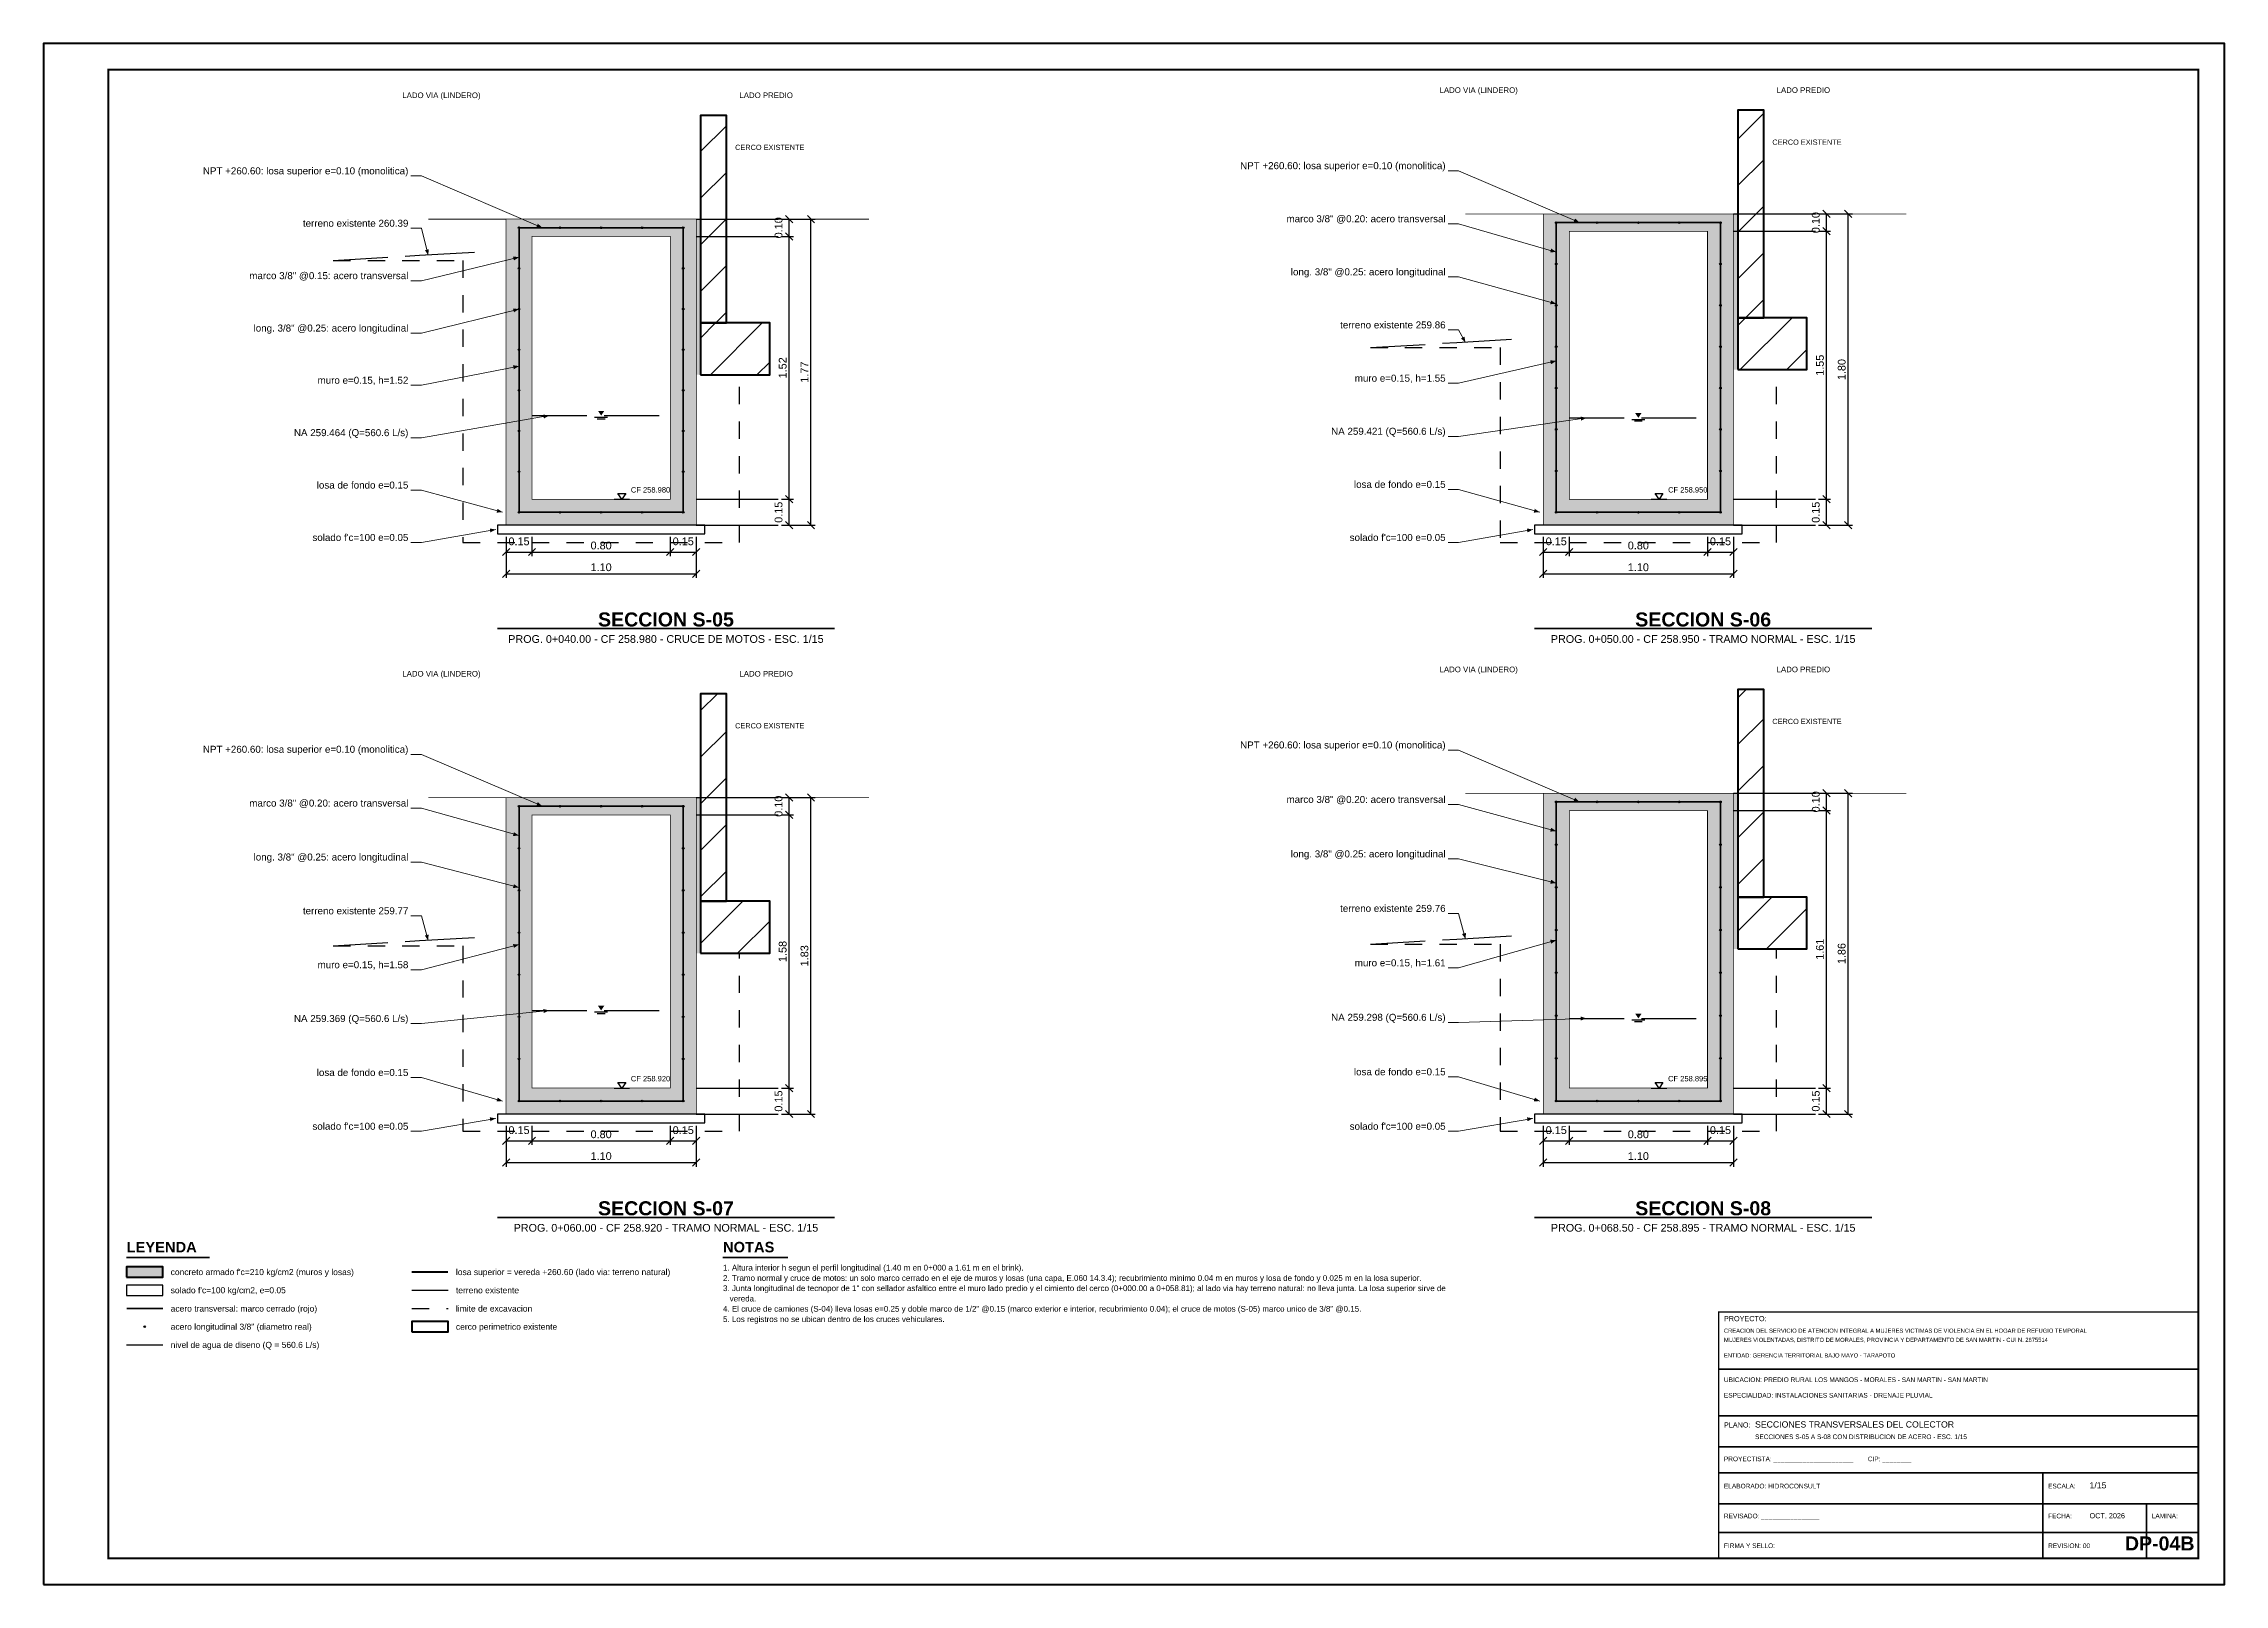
# Model space of a CAD drawing. Header units: metres. Extents: x 349021 to 349543, y 9281040 to 9281959.
# Drawn here: x 349070.98 to 349083.59, y 9281639.79 to 9281648.7 of the extents above; entities that cross this region are included whole.
import ezdxf
from ezdxf.enums import TextEntityAlignment as Align

# ---------------------------------------------------------------- set-up
doc = ezdxf.new("R2010")
doc.units = ezdxf.units.M
doc.header["$LTSCALE"] = 0.25
doc.linetypes.add('DASHED', pattern=[1.524, 1.27, -0.254])
doc.linetypes.add('HIDDEN', pattern=[0.375, 0.25, -0.125])
for name, color, linetype, lineweight in [('ACERO', 1, 'CONTINUOUS', 35), ('AGUA', 150, 'DASHED', 25), ('CERCO', 14, 'CONTINUOUS', 40), ('CONCRETO', 250, 'CONTINUOUS', 50), ('COTAS', 94, 'CONTINUOUS', 18), ('LLAMADAS', 30, 'CONTINUOUS', 18), ('MARCO', 7, 'CONTINUOUS', 50), ('ROTULO', 7, 'CONTINUOUS', 35), ('TERRENO', 7, 'CONTINUOUS', 30), ('TITULOS', 160, 'CONTINUOUS', 35)]:
    doc.layers.add(name, color=color, linetype=linetype, lineweight=lineweight)
for name, color, linetype in [('ACERO-PUNTOS', 5, 'CONTINUOUS'), ('AGUA-SIMBOLO', 150, 'CONTINUOUS'), ('EXCAVACION', 8, 'HIDDEN'), ('GUITARRA', 8, 'CONTINUOUS'), ('JUNTAS', 8, 'DASHED'), ('LEYENDA', 7, 'CONTINUOUS'), ('NIVELES', 7, 'CONTINUOUS'), ('ROTULO-TEXTO', 7, 'CONTINUOUS'), ('SOLADO', 8, 'CONTINUOUS'), ('TERRENO-ACHURADO', 8, 'CONTINUOUS'), ('TERRENO-EXISTENTE', 8, 'DASHED'), ('TEXTOS', 7, 'CONTINUOUS'), ('TEXTOS-NOTAS', 7, 'CONTINUOUS')]:
    doc.layers.add(name, color=color, linetype=linetype)
doc.layers.add('CONCRETO-ACHURADO', color=8, linetype='CONTINUOUS', true_color=0xe2e2e2)
doc.styles.get("Standard").update_dxf_attribs({"font": 'arial.ttf'})
doc.styles.add('TITULOS', font='arialbd.ttf')
doc.dimstyles.new('COT-15', dxfattribs={"dimscale": 0.015, "dimtxt": 3, "dimasz": 2.2, "dimexe": 1.6, "dimexo": 1.2, "dimgap": 1, "dimtad": 1, "dimzin": 0, "dimdsep": 46, "dimtxsty": 'Standard', "dimtsz": 1.4, "dimcen": 2.5, "dimclrd": 256, "dimclre": 256, "dimclrt": 7, "dimazin": 3, "dimtfac": 1, "dimtmove": 0, "dimatfit": 3})

msp = doc.modelspace()

# ---------------------------------------------------------------- texts
at = {"layer": 'LEYENDA'}
for s, p in [("concreto armado f'c=210 kg/cm2 (muros y losas)", (349071.715, 9281641.596)), ('losa superior = vereda +260.60 (lado via: terreno natural)', (349073.365, 9281641.596)), ("solado f'c=100 kg/cm2, e=0.05", (349071.715, 9281641.491)), ('terreno existente', (349073.365, 9281641.491)), ('acero transversal: marco cerrado (rojo)', (349071.715, 9281641.385)), ('acero longitudinal 3/8" (diametro real)', (349071.715, 9281641.28)), ('cerco perimetrico existente', (349073.365, 9281641.28)), ('limite de excavacion', (349073.365, 9281641.385)), ('nivel de agua de diseno (Q = 560.6 L/s)', (349071.715, 9281641.175))]:
    msp.add_text(s, height=0.0351, dxfattribs=at).set_placement(p, align=Align.MIDDLE_LEFT)
at = {"layer": 'NIVELES'}
for s, p in [('CF 258.980', (349074.377, 9281646.104)), ('CF 258.950', (349080.377, 9281646.104)), ('CF 258.920', (349074.377, 9281642.699)), ('CF 258.895', (349080.377, 9281642.699))]:
    msp.add_text(s, height=0.0312, dxfattribs=at).set_placement(p)
at = {"layer": 'ROTULO-TEXTO'}
for s, height, p in [('PROYECTO:', 0.03, (349080.7, 9281641.312)), ('CREACION DEL SERVICIO DE ATENCION INTEGRAL A MUJERES VICTIMAS DE VIOLENCIA EN EL HOGAR DE REFUGIO TEMPORAL', 0.024, (349080.7, 9281641.245)), ('MUJERES VIOLENTADAS, DISTRITO DE MORALES, PROVINCIA Y DEPARTAMENTO DE SAN MARTIN - CUI N. 2675514', 0.024, (349080.7, 9281641.192)), ('ENTIDAD: GERENCIA TERRITORIAL BAJO MAYO - TARAPOTO', 0.024, (349080.7, 9281641.102)), ('UBICACION: PREDIO RURAL LOS MANGOS - MORALES - SAN MARTIN - SAN MARTIN', 0.027, (349080.7, 9281640.96)), ('ESPECIALIDAD: INSTALACIONES SANITARIAS - DRENAJE PLUVIAL', 0.027, (349080.7, 9281640.87)), ('PLANO:', 0.03, (349080.7, 9281640.697)), ('SECCIONES TRANSVERSALES DEL COLECTOR', 0.036, (349080.88, 9281640.697)), ('SECCIONES S-05 A S-08 CON DISTRIBUCION DE ACERO - ESC. 1/15', 0.027, (349080.88, 9281640.63)), ('PROYECTISTA: ______________________        CIP: ________', 0.027, (349080.7, 9281640.502)), ('ELABORADO: HIDROCONSULT', 0.027, (349080.7, 9281640.345)), ('ESCALA:', 0.027, (349082.575, 9281640.345)), ('1/15', 0.036, (349082.815, 9281640.345)), ('REVISADO: ________________', 0.027, (349080.7, 9281640.172)), ('FECHA:', 0.027, (349082.575, 9281640.172)), ('OCT. 2026', 0.03, (349082.815, 9281640.172)), ('LAMINA:', 0.027, (349083.175, 9281640.172)), ('FIRMA Y SELLO:', 0.027, (349080.7, 9281640)), ('REVISION: 00', 0.027, (349082.575, 9281640))]:
    msp.add_text(s, height=height, dxfattribs=at).set_placement(p)
at = {"layer": 'TEXTOS'}
for s, height, p in [('LADO VIA (LINDERO)', 0.0324, (349073.055, 9281648.385)), ('LADO PREDIO', 0.0324, (349075.005, 9281648.385)), ('LADO VIA (LINDERO)', 0.0324, (349079.055, 9281648.415)), ('LADO PREDIO', 0.0324, (349081.005, 9281648.415)), ('CERCO EXISTENTE', 0.03038, (349074.98, 9281648.085)), ('CERCO EXISTENTE', 0.03038, (349080.98, 9281648.115)), ('LADO VIA (LINDERO)', 0.0324, (349073.055, 9281645.04)), ('LADO PREDIO', 0.0324, (349075.005, 9281645.04)), ('LADO VIA (LINDERO)', 0.0324, (349079.055, 9281645.065)), ('LADO PREDIO', 0.0324, (349081.005, 9281645.065)), ('CERCO EXISTENTE', 0.03038, (349074.98, 9281644.74)), ('CERCO EXISTENTE', 0.03038, (349080.98, 9281644.765))]:
    msp.add_text(s, height=height, dxfattribs=at).set_placement(p)
for s, p in [('NPT +260.60: losa superior e=0.10 (monolitica)', (349073.09, 9281647.944)), ('NPT +260.60: losa superior e=0.10 (monolitica)', (349079.09, 9281647.974)), ('terreno existente 260.39', (349073.09, 9281647.641)), ('marco 3/8" @0.20: acero transversal', (349079.09, 9281647.667)), ('marco 3/8" @0.15: acero transversal', (349073.09, 9281647.338)), ('long. 3/8" @0.25: acero longitudinal', (349079.09, 9281647.36)), ('terreno existente 259.86', (349079.09, 9281647.053)), ('long. 3/8" @0.25: acero longitudinal', (349073.09, 9281647.035)), ('muro e=0.15, h=1.52', (349073.09, 9281646.733)), ('muro e=0.15, h=1.55', (349079.09, 9281646.745)), ('NA 259.464 (Q=560.6 L/s)', (349073.09, 9281646.43)), ('NA 259.421 (Q=560.6 L/s)', (349079.09, 9281646.438)), ('losa de fondo e=0.15', (349073.09, 9281646.127)), ('losa de fondo e=0.15', (349079.09, 9281646.131)), ("solado f'c=100 e=0.05", (349073.09, 9281645.824)), ("solado f'c=100 e=0.05", (349079.09, 9281645.824)), ('NPT +260.60: losa superior e=0.10 (monolitica)', (349073.09, 9281644.599)), ('NPT +260.60: losa superior e=0.10 (monolitica)', (349079.09, 9281644.624)), ('marco 3/8" @0.20: acero transversal', (349073.09, 9281644.288)), ('marco 3/8" @0.20: acero transversal', (349079.09, 9281644.309)), ('long. 3/8" @0.25: acero longitudinal', (349073.09, 9281643.976)), ('long. 3/8" @0.25: acero longitudinal', (349079.09, 9281643.994)), ('terreno existente 259.77', (349073.09, 9281643.665)), ('terreno existente 259.76', (349079.09, 9281643.679)), ('muro e=0.15, h=1.58', (349073.09, 9281643.353)), ('muro e=0.15, h=1.61', (349079.09, 9281643.364)), ('NA 259.369 (Q=560.6 L/s)', (349073.09, 9281643.042)), ('NA 259.298 (Q=560.6 L/s)', (349079.09, 9281643.049)), ('losa de fondo e=0.15', (349073.09, 9281642.73)), ('losa de fondo e=0.15', (349079.09, 9281642.734)), ("solado f'c=100 e=0.05", (349073.09, 9281642.419)), ("solado f'c=100 e=0.05", (349079.09, 9281642.419))]:
    msp.add_text(s, height=0.0405, dxfattribs=at).set_placement(p, align=Align.RIGHT)
for s, p in [('PROG. 0+040.00 - CF 258.980 - CRUCE DE MOTOS - ESC. 1/15', (349074.58, 9281645.257)), ('PROG. 0+050.00 - CF 258.950 - TRAMO NORMAL - ESC. 1/15', (349080.58, 9281645.257)), ('PROG. 0+060.00 - CF 258.920 - TRAMO NORMAL - ESC. 1/15', (349074.58, 9281641.852)), ('PROG. 0+068.50 - CF 258.895 - TRAMO NORMAL - ESC. 1/15', (349080.58, 9281641.852))]:
    msp.add_text(s, height=0.04455, dxfattribs=at).set_placement(p, align=Align.MIDDLE_CENTER)
at = {"layer": 'TEXTOS-NOTAS'}
for s, height, p in [('2. Tramo normal y cruce de motos: un solo marco cerrado en el eje de muros y losas (una capa, E.060 14.3.4); recubrimiento minimo 0.04 m en muros y losa de fondo y 0.025 m en la losa superior.', 0.03315, (349074.91, 9281641.545)), ('1. Altura interior h segun el perfil longitudinal (1.40 m en 0+000 a 1.61 m en el brink).', 0.03315, (349074.91, 9281641.605)), ('3. Junta longitudinal de tecnopor de 1" con sellador asfaltico entre el muro lado predio y el cimiento del cerco (0+000.00 a 0+058.81); al lado via hay terreno natural: no lleva junta. La losa superior sirve de', 0.03315, (349074.91, 9281641.486)), ('   vereda.', 0.0331, (349074.91, 9281641.426)), ('4. El cruce de camiones (S-04) lleva losas e=0.25 y doble marco de 1/2" @0.15 (marco exterior e interior, recubrimiento 0.04); el cruce de motos (S-05) marco unico de 3/8" @0.15.', 0.03315, (349074.91, 9281641.367)), ('5. Los registros no se ubican dentro de los cruces vehiculares.', 0.03315, (349074.91, 9281641.307))]:
    msp.add_text(s, height=height, dxfattribs=at).set_placement(p)
at = {"layer": 'TITULOS', "style": 'TITULOS'}
for s, p in [('SECCION S-05', (349074.58, 9281645.37)), ('SECCION S-06', (349080.58, 9281645.37)), ('SECCION S-07', (349074.58, 9281641.965)), ('SECCION S-08', (349080.58, 9281641.965))]:
    msp.add_text(s, height=0.081, dxfattribs=at).set_placement(p, align=Align.MIDDLE_CENTER)
for s, p in [('LEYENDA', (349071.46, 9281641.71)), ('NOTAS', (349074.91, 9281641.71))]:
    msp.add_text(s, height=0.0608, dxfattribs=at).set_placement(p)
msp.add_text('DP-04B', height=0.081, dxfattribs=at).set_placement((349083.422, 9281639.962), align=Align.BOTTOM_RIGHT)

# ---------------------------------------------------------------- blocks, each defined once
blk = doc.blocks.new('ACERO-38')
at = {"layer": 'ACERO-PUNTOS'}
h = blk.add_hatch(color=5, dxfattribs=at)
h.dxf.hatch_style = 1
h.paths.add_polyline_path([(-0.00475, 0, 1), (0.00475, 0, 1)])
at = {"layer": 'ACERO-PUNTOS', "color": 5}
blk.add_circle((0, 0), 0.00475, dxfattribs=at)
blk = doc.blocks.new('SIMB-AGUA')
at = {"layer": 'AGUA-SIMBOLO'}
for p, q in [((-2.5, -0.6), (2.5, -0.6)), ((-1.5, -1.2), (1.5, -1.2))]:
    blk.add_line(p, q, dxfattribs=at)
blk.add_solid([(0, 0), (-1.2, 1.8), (1.2, 1.8)], dxfattribs=at)
blk = doc.blocks.new('SIMB-NIVEL')
at = {"layer": 'NIVELES'}
blk.add_line((-3, 0), (3, 0), dxfattribs=at)
blk.add_lwpolyline([(0, 0), (-1.5, 2.2), (1.5, 2.2)], close=True, dxfattribs=at)
blk = doc.blocks.new('_OBLIQUE')
at = {"color": 0, "linetype": 'BYBLOCK'}
blk.add_line((-0.5, -0.5), (0.5, 0.5), dxfattribs=at)
blk = doc.blocks.new('*D93')
for p, q in [((349081.248, 9281644.3655), (349081.317, 9281644.3655)), ((349081.293, 9281644.2655), (349081.293, 9281644.3655)), ((349081.248, 9281644.2655), (349081.317, 9281644.2655))]:
    blk.add_line(p, q)
at = {"layer": 'Defpoints'}
for p in [(349081.23, 9281644.3655), (349081.23, 9281644.2655), (349081.293, 9281644.2655)]:
    blk.add_point(p, dxfattribs=at)
at = {"layer": 'COTAS', "xscale": 0.041999999999999996, "yscale": 0.041999999999999996, "rotation": 90}
for p in [(349081.293, 9281644.3655), (349081.293, 9281644.2655)]:
    blk.add_blockref('_OBLIQUE', p, dxfattribs=at)
at = {"layer": 'COTAS', "color": 7, "insert": (349081.2315, 9281644.3155), "char_height": 0.045, "attachment_point": 5, "rotation": 90}
blk.add_mtext('0.10', dxfattribs=at)

# ---------------------------------------------------------------- dimensions: what is measured, and where the dimension line sits
at = {"layer": 'COTAS'}
for base, p1, p2 in [((349081.293, 9281647.615), (349081.23, 9281647.615), (349081.23, 9281647.715)), ((349081.419, 9281645.915), (349081.23, 9281645.915), (349081.23, 9281647.715)), ((349075.293, 9281647.585), (349075.23, 9281647.585), (349075.23, 9281647.685)), ((349075.293, 9281646.065), (349075.23, 9281646.065), (349075.23, 9281647.585)), ((349075.419, 9281645.915), (349075.23, 9281645.915), (349075.23, 9281647.685)), ((349081.293, 9281646.065), (349081.23, 9281646.065), (349081.23, 9281647.615)), ((349075.293, 9281645.915), (349075.23, 9281645.915), (349075.23, 9281646.065)), ((349081.293, 9281645.915), (349081.23, 9281645.915), (349081.23, 9281646.065)), ((349075.293, 9281644.24), (349075.23, 9281644.24), (349075.23, 9281644.34)), ((349075.419, 9281642.51), (349075.23, 9281642.51), (349075.23, 9281644.34)), ((349081.419, 9281642.51), (349081.23, 9281642.51), (349081.23, 9281644.3655)), ((349075.293, 9281642.66), (349075.23, 9281642.66), (349075.23, 9281644.24)), ((349081.293, 9281642.66), (349081.23, 9281642.66), (349081.23, 9281644.2655)), ((349075.293, 9281642.51), (349075.23, 9281642.51), (349075.23, 9281642.66)), ((349081.293, 9281642.51), (349081.23, 9281642.51), (349081.23, 9281642.66))]:
    msp.add_linear_dim(base=base, p1=p1, p2=p2, angle=90, dimstyle='COT-15', dxfattribs=at).render()
for base, p1, p2 in [((349073.655, 9281645.76), (349073.655, 9281645.865), (349073.805, 9281645.865)), ((349073.655, 9281645.634), (349073.655, 9281645.865), (349074.755, 9281645.865)), ((349073.805, 9281645.76), (349073.805, 9281645.865), (349074.605, 9281645.865)), ((349074.605, 9281645.76), (349074.605, 9281645.865), (349074.755, 9281645.865)), ((349079.655, 9281645.76), (349079.655, 9281645.865), (349079.805, 9281645.865)), ((349079.655, 9281645.634), (349079.655, 9281645.865), (349080.755, 9281645.865)), ((349079.805, 9281645.76), (349079.805, 9281645.865), (349080.605, 9281645.865)), ((349080.605, 9281645.76), (349080.605, 9281645.865), (349080.755, 9281645.865)), ((349073.655, 9281642.355), (349073.655, 9281642.46), (349073.805, 9281642.46)), ((349073.655, 9281642.229), (349073.655, 9281642.46), (349074.755, 9281642.46)), ((349073.805, 9281642.355), (349073.805, 9281642.46), (349074.605, 9281642.46)), ((349074.605, 9281642.355), (349074.605, 9281642.46), (349074.755, 9281642.46)), ((349079.655, 9281642.355), (349079.655, 9281642.46), (349079.805, 9281642.46)), ((349079.655, 9281642.229), (349079.655, 9281642.46), (349080.755, 9281642.46)), ((349079.805, 9281642.355), (349079.805, 9281642.46), (349080.605, 9281642.46)), ((349080.605, 9281642.355), (349080.605, 9281642.46), (349080.755, 9281642.46))]:
    msp.add_linear_dim(base=base, p1=p1, p2=p2, dimstyle='COT-15', dxfattribs=at).render()
dim = msp.add_linear_dim(base=(349081.293, 9281644.265), p1=(349081.23, 9281644.265), p2=(349081.23, 9281644.365), angle=90, dimstyle='COT-15', dxfattribs=at)
dim.commit()
dim.dimension.update_dxf_attribs({"geometry": '*D93', "text_midpoint": (349081.231, 9281644.315)})

# ---------------------------------------------------------------- hatches: boundary and pattern name
at = {"layer": 'CONCRETO-ACHURADO', "true_color": 0xe2e2e2}
h = msp.add_hatch(color=7, dxfattribs=at)
h.dxf.hatch_style = 1
h.paths.add_polyline_path([(349073.655, 9281647.585), (349074.755, 9281647.585), (349074.755, 9281647.685), (349073.655, 9281647.685)])
h = msp.add_hatch(color=7, dxfattribs=at)
h.dxf.hatch_style = 1
h.paths.add_polyline_path([(349079.655, 9281647.615), (349080.755, 9281647.615), (349080.755, 9281647.715), (349079.655, 9281647.715)])
h = msp.add_hatch(color=7, dxfattribs=at)
h.dxf.hatch_style = 1
h.paths.add_polyline_path([(349079.655, 9281646.065), (349079.805, 9281646.065), (349079.805, 9281647.615), (349079.655, 9281647.615)])
h = msp.add_hatch(color=7, dxfattribs=at)
h.dxf.hatch_style = 1
h.paths.add_polyline_path([(349080.605, 9281646.065), (349080.755, 9281646.065), (349080.755, 9281647.615), (349080.605, 9281647.615)])
h = msp.add_hatch(color=7, dxfattribs=at)
h.dxf.hatch_style = 1
h.paths.add_polyline_path([(349073.655, 9281646.065), (349073.805, 9281646.065), (349073.805, 9281647.585), (349073.655, 9281647.585)])
h = msp.add_hatch(color=7, dxfattribs=at)
h.dxf.hatch_style = 1
h.paths.add_polyline_path([(349074.605, 9281646.065), (349074.755, 9281646.065), (349074.755, 9281647.585), (349074.605, 9281647.585)])
h = msp.add_hatch(color=7, dxfattribs=at)
h.dxf.hatch_style = 1
h.paths.add_polyline_path([(349073.655, 9281645.915), (349074.755, 9281645.915), (349074.755, 9281646.065), (349073.655, 9281646.065)])
h = msp.add_hatch(color=7, dxfattribs=at)
h.dxf.hatch_style = 1
h.paths.add_polyline_path([(349079.655, 9281645.915), (349080.755, 9281645.915), (349080.755, 9281646.065), (349079.655, 9281646.065)])
h = msp.add_hatch(color=7, dxfattribs=at)
h.dxf.hatch_style = 1
h.paths.add_polyline_path([(349073.655, 9281644.24), (349074.755, 9281644.24), (349074.755, 9281644.34), (349073.655, 9281644.34)])
h = msp.add_hatch(color=7, dxfattribs=at)
h.dxf.hatch_style = 1
h.paths.add_polyline_path([(349079.655, 9281644.265), (349080.755, 9281644.265), (349080.755, 9281644.365), (349079.655, 9281644.365)])
h = msp.add_hatch(color=7, dxfattribs=at)
h.dxf.hatch_style = 1
h.paths.add_polyline_path([(349073.655, 9281642.66), (349073.805, 9281642.66), (349073.805, 9281644.24), (349073.655, 9281644.24)])
h = msp.add_hatch(color=7, dxfattribs=at)
h.dxf.hatch_style = 1
h.paths.add_polyline_path([(349074.605, 9281642.66), (349074.755, 9281642.66), (349074.755, 9281644.24), (349074.605, 9281644.24)])
h = msp.add_hatch(color=7, dxfattribs=at)
h.dxf.hatch_style = 1
h.paths.add_polyline_path([(349079.655, 9281642.66), (349079.805, 9281642.66), (349079.805, 9281644.265), (349079.655, 9281644.265)])
h = msp.add_hatch(color=7, dxfattribs=at)
h.dxf.hatch_style = 1
h.paths.add_polyline_path([(349080.605, 9281642.66), (349080.755, 9281642.66), (349080.755, 9281644.265), (349080.605, 9281644.265)])
h = msp.add_hatch(color=7, dxfattribs=at)
h.dxf.hatch_style = 1
h.paths.add_polyline_path([(349073.655, 9281642.51), (349074.755, 9281642.51), (349074.755, 9281642.66), (349073.655, 9281642.66)])
h = msp.add_hatch(color=7, dxfattribs=at)
h.dxf.hatch_style = 1
h.paths.add_polyline_path([(349079.655, 9281642.51), (349080.755, 9281642.51), (349080.755, 9281642.66), (349079.655, 9281642.66)])
h = msp.add_hatch(color=7, dxfattribs=at)
h.dxf.hatch_style = 1
h.paths.add_polyline_path([(349071.46, 9281641.566), (349071.67, 9281641.566), (349071.67, 9281641.626), (349071.46, 9281641.626)])
at = {"layer": 'JUNTAS'}
h = msp.add_hatch(color=7, dxfattribs=at)
h.dxf.hatch_style = 1
h.paths.add_polyline_path([(349074.755, 9281646.785), (349074.78, 9281646.785), (349074.78, 9281647.685), (349074.755, 9281647.685)])
h = msp.add_hatch(color=7, dxfattribs=at)
h.dxf.hatch_style = 1
h.paths.add_polyline_path([(349080.755, 9281646.815), (349080.78, 9281646.815), (349080.78, 9281647.715), (349080.755, 9281647.715)])
h = msp.add_hatch(color=7, dxfattribs=at)
h.dxf.hatch_style = 1
h.paths.add_polyline_path([(349074.755, 9281643.44), (349074.78, 9281643.44), (349074.78, 9281644.34), (349074.755, 9281644.34)])
h = msp.add_hatch(color=7, dxfattribs=at)
h.dxf.hatch_style = 1
h.paths.add_polyline_path([(349080.755, 9281643.465), (349080.78, 9281643.465), (349080.78, 9281644.365), (349080.755, 9281644.365)])
at = {"layer": 'TERRENO-ACHURADO'}
h = msp.add_hatch(dxfattribs=at)
h.set_pattern_fill('ANSI31', scale=0.06)
h.paths.add_polyline_path([(349074.78, 9281647.085), (349074.93, 9281647.085), (349074.93, 9281648.285), (349074.78, 9281648.285)])
h = msp.add_hatch(dxfattribs=at)
h.set_pattern_fill('ANSI31', scale=0.06)
h.paths.add_polyline_path([(349080.78, 9281647.115), (349080.93, 9281647.115), (349080.93, 9281648.315), (349080.78, 9281648.315)])
h = msp.add_hatch(dxfattribs=at)
h.set_pattern_fill('ANSI31', scale=0.06)
h.paths.add_polyline_path([(349080.78, 9281646.815), (349081.18, 9281646.815), (349081.18, 9281647.115), (349080.78, 9281647.115)])
h = msp.add_hatch(dxfattribs=at)
h.set_pattern_fill('ANSI31', scale=0.06)
h.paths.add_polyline_path([(349074.78, 9281646.785), (349075.18, 9281646.785), (349075.18, 9281647.085), (349074.78, 9281647.085)])
h = msp.add_hatch(dxfattribs=at)
h.set_pattern_fill('ANSI31', scale=0.06)
h.paths.add_polyline_path([(349080.78, 9281643.765), (349080.93, 9281643.765), (349080.93, 9281644.965), (349080.78, 9281644.965)])
h = msp.add_hatch(dxfattribs=at)
h.set_pattern_fill('ANSI31', scale=0.06)
h.paths.add_polyline_path([(349074.78, 9281643.74), (349074.93, 9281643.74), (349074.93, 9281644.94), (349074.78, 9281644.94)])
h = msp.add_hatch(dxfattribs=at)
h.set_pattern_fill('ANSI31', scale=0.06)
h.paths.add_polyline_path([(349074.78, 9281643.44), (349075.18, 9281643.44), (349075.18, 9281643.74), (349074.78, 9281643.74)])
h = msp.add_hatch(dxfattribs=at)
h.set_pattern_fill('ANSI31', scale=0.06)
h.paths.add_polyline_path([(349080.78, 9281643.465), (349081.18, 9281643.465), (349081.18, 9281643.765), (349080.78, 9281643.765)])

# ---------------------------------------------------------------- linework, layer by layer
at = {"layer": 'ACERO'}
for points in [[(349073.73, 9281645.99), (349074.68, 9281645.99), (349074.68, 9281647.635), (349073.73, 9281647.635)], [(349079.73, 9281645.99), (349080.68, 9281645.99), (349080.68, 9281647.665), (349079.73, 9281647.665)], [(349073.73, 9281642.585), (349074.68, 9281642.585), (349074.68, 9281644.29), (349073.73, 9281644.29)], [(349079.73, 9281642.585), (349080.68, 9281642.585), (349080.68, 9281644.315), (349079.73, 9281644.315)]]:
    msp.add_lwpolyline(points, close=True, dxfattribs=at)
at = {"layer": 'ACERO', "const_width": 0.0105}
msp.add_lwpolyline([(349071.46, 9281641.385), (349071.67, 9281641.385)], dxfattribs=at)
at = {"layer": 'AGUA'}
for p, q in [((349073.805, 9281646.549), (349074.605, 9281646.549)), ((349079.805, 9281646.536), (349080.605, 9281646.536)), ((349073.805, 9281643.109), (349074.605, 9281643.109)), ((349079.805, 9281643.063), (349080.605, 9281643.063)), ((349071.46, 9281641.175), (349071.67, 9281641.175))]:
    msp.add_line(p, q, dxfattribs=at)
at = {"layer": 'CERCO'}
for points in [[(349074.78, 9281647.085), (349074.93, 9281647.085), (349074.93, 9281648.285), (349074.78, 9281648.285)], [(349080.78, 9281647.115), (349080.93, 9281647.115), (349080.93, 9281648.315), (349080.78, 9281648.315)], [(349080.78, 9281646.815), (349081.18, 9281646.815), (349081.18, 9281647.115), (349080.78, 9281647.115)], [(349074.78, 9281646.785), (349075.18, 9281646.785), (349075.18, 9281647.085), (349074.78, 9281647.085)], [(349080.78, 9281643.765), (349080.93, 9281643.765), (349080.93, 9281644.965), (349080.78, 9281644.965)], [(349074.78, 9281643.74), (349074.93, 9281643.74), (349074.93, 9281644.94), (349074.78, 9281644.94)], [(349074.78, 9281643.44), (349075.18, 9281643.44), (349075.18, 9281643.74), (349074.78, 9281643.74)], [(349080.78, 9281643.465), (349081.18, 9281643.465), (349081.18, 9281643.765), (349080.78, 9281643.765)], [(349073.11, 9281641.25), (349073.32, 9281641.25), (349073.32, 9281641.31), (349073.11, 9281641.31)]]:
    msp.add_lwpolyline(points, close=True, dxfattribs=at)
at = {"layer": 'CONCRETO', "const_width": 0.004}
for points in [[(349073.655, 9281645.915), (349074.755, 9281645.915), (349074.755, 9281647.685), (349073.655, 9281647.685)], [(349079.655, 9281645.915), (349080.755, 9281645.915), (349080.755, 9281647.715), (349079.655, 9281647.715)], [(349079.805, 9281646.065), (349080.605, 9281646.065), (349080.605, 9281647.615), (349079.805, 9281647.615)], [(349073.805, 9281646.065), (349074.605, 9281646.065), (349074.605, 9281647.585), (349073.805, 9281647.585)], [(349073.655, 9281642.51), (349074.755, 9281642.51), (349074.755, 9281644.34), (349073.655, 9281644.34)], [(349079.655, 9281642.51), (349080.755, 9281642.51), (349080.755, 9281644.365), (349079.655, 9281644.365)], [(349073.805, 9281642.66), (349074.605, 9281642.66), (349074.605, 9281644.24), (349073.805, 9281644.24)], [(349079.805, 9281642.66), (349080.605, 9281642.66), (349080.605, 9281644.265), (349079.805, 9281644.265)]]:
    msp.add_lwpolyline(points, close=True, dxfattribs=at)
at = {"layer": 'CONCRETO'}
msp.add_lwpolyline([(349071.46, 9281641.566), (349071.67, 9281641.566), (349071.67, 9281641.626), (349071.46, 9281641.626)], close=True, dxfattribs=at)
at = {"layer": 'EXCAVACION'}
msp.add_line((349073.11, 9281641.385), (349073.32, 9281641.385), dxfattribs=at)
for points in [[(349072.655, 9281647.446), (349073.405, 9281647.446), (349073.405, 9281645.815), (349075.005, 9281645.815), (349075.005, 9281646.785)], [(349078.655, 9281646.942), (349079.405, 9281646.942), (349079.405, 9281645.815), (349081.005, 9281645.815), (349081.005, 9281646.815)], [(349072.655, 9281643.483), (349073.405, 9281643.483), (349073.405, 9281642.41), (349075.005, 9281642.41), (349075.005, 9281643.44)], [(349078.655, 9281643.492), (349079.405, 9281643.492), (349079.405, 9281642.41), (349081.005, 9281642.41), (349081.005, 9281643.465)]]:
    msp.add_lwpolyline(points, dxfattribs=at)
at = {"layer": 'GUITARRA'}
for p, q in [((349074.755, 9281647.685), (349075.23, 9281647.685)), ((349080.755, 9281647.715), (349081.23, 9281647.715)), ((349080.755, 9281647.615), (349081.23, 9281647.615)), ((349074.755, 9281647.585), (349075.23, 9281647.585)), ((349074.755, 9281646.065), (349075.23, 9281646.065)), ((349080.755, 9281646.065), (349081.23, 9281646.065)), ((349074.755, 9281645.915), (349075.23, 9281645.915)), ((349080.755, 9281645.915), (349081.23, 9281645.915)), ((349074.755, 9281644.34), (349075.23, 9281644.34)), ((349080.755, 9281644.365), (349081.23, 9281644.365)), ((349074.755, 9281644.24), (349075.23, 9281644.24)), ((349080.755, 9281644.265), (349081.23, 9281644.265)), ((349074.755, 9281642.66), (349075.23, 9281642.66)), ((349080.755, 9281642.66), (349081.23, 9281642.66)), ((349074.755, 9281642.51), (349075.23, 9281642.51)), ((349080.755, 9281642.51), (349081.23, 9281642.51))]:
    msp.add_line(p, q, dxfattribs=at)
at = {"layer": 'LLAMADAS'}
for p, q in [((349073.105, 9281647.935), (349073.165, 9281647.935)), ((349073.165, 9281647.935), (349073.865, 9281647.635)), ((349079.105, 9281647.965), (349079.165, 9281647.965)), ((349079.165, 9281647.965), (349079.865, 9281647.665)), ((349073.105, 9281647.632), (349073.165, 9281647.632)), ((349073.165, 9281647.632), (349073.205, 9281647.476)), ((349079.105, 9281647.658), (349079.165, 9281647.658)), ((349079.165, 9281647.658), (349079.73, 9281647.495)), ((349073.165, 9281647.329), (349073.73, 9281647.465)), ((349079.105, 9281647.351), (349079.165, 9281647.351)), ((349079.165, 9281647.351), (349079.73, 9281647.195)), ((349073.105, 9281647.329), (349073.165, 9281647.329)), ((349073.165, 9281647.026), (349073.73, 9281647.165)), ((349073.105, 9281647.026), (349073.165, 9281647.026)), ((349079.105, 9281647.044), (349079.165, 9281647.044)), ((349079.165, 9281647.044), (349079.205, 9281646.972)), ((349079.165, 9281646.736), (349079.73, 9281646.865)), ((349073.105, 9281646.724), (349073.165, 9281646.724)), ((349073.165, 9281646.724), (349073.73, 9281646.835)), ((349079.105, 9281646.736), (349079.165, 9281646.736)), ((349073.165, 9281646.421), (349073.905, 9281646.549)), ((349079.165, 9281646.429), (349079.905, 9281646.536)), ((349073.105, 9281646.421), (349073.165, 9281646.421)), ((349079.105, 9281646.429), (349079.165, 9281646.429)), ((349073.105, 9281646.118), (349073.165, 9281646.118)), ((349073.165, 9281646.118), (349073.635, 9281645.99)), ((349079.105, 9281646.122), (349079.165, 9281646.122)), ((349079.165, 9281646.122), (349079.635, 9281645.99)), ((349073.165, 9281645.815), (349073.595, 9281645.89)), ((349079.165, 9281645.815), (349079.595, 9281645.89)), ((349073.105, 9281645.815), (349073.165, 9281645.815)), ((349079.105, 9281645.815), (349079.165, 9281645.815)), ((349073.105, 9281644.59), (349073.165, 9281644.59)), ((349073.165, 9281644.59), (349073.865, 9281644.29)), ((349079.105, 9281644.615), (349079.165, 9281644.615)), ((349079.165, 9281644.615), (349079.865, 9281644.315)), ((349073.105, 9281644.279), (349073.165, 9281644.279)), ((349073.165, 9281644.279), (349073.73, 9281644.12)), ((349079.105, 9281644.3), (349079.165, 9281644.3)), ((349079.165, 9281644.3), (349079.73, 9281644.146)), ((349073.105, 9281643.967), (349073.165, 9281643.967)), ((349073.165, 9281643.967), (349073.73, 9281643.82)), ((349079.105, 9281643.985), (349079.165, 9281643.985)), ((349079.165, 9281643.985), (349079.73, 9281643.845)), ((349073.105, 9281643.656), (349073.165, 9281643.656)), ((349073.165, 9281643.656), (349073.205, 9281643.513)), ((349079.105, 9281643.67), (349079.165, 9281643.67)), ((349079.165, 9281643.67), (349079.205, 9281643.522)), ((349073.165, 9281643.344), (349073.73, 9281643.49)), ((349079.165, 9281643.355), (349079.73, 9281643.515)), ((349073.105, 9281643.344), (349073.165, 9281643.344)), ((349079.105, 9281643.355), (349079.165, 9281643.355)), ((349073.165, 9281643.033), (349073.905, 9281643.109)), ((349079.165, 9281643.04), (349079.905, 9281643.063)), ((349073.105, 9281643.033), (349073.165, 9281643.033)), ((349079.105, 9281643.04), (349079.165, 9281643.04)), ((349073.105, 9281642.721), (349073.165, 9281642.721)), ((349073.165, 9281642.721), (349073.635, 9281642.585)), ((349079.105, 9281642.725), (349079.165, 9281642.725)), ((349079.165, 9281642.725), (349079.635, 9281642.585)), ((349073.165, 9281642.41), (349073.595, 9281642.485)), ((349079.165, 9281642.41), (349079.595, 9281642.485)), ((349073.105, 9281642.41), (349073.165, 9281642.41)), ((349079.105, 9281642.41), (349079.165, 9281642.41))]:
    msp.add_line(p, q, dxfattribs=at)
for points in [[(349073.865, 9281647.635), (349073.839, 9281647.659), (349073.83, 9281647.637)], [(349079.865, 9281647.665), (349079.839, 9281647.689), (349079.83, 9281647.667)], [(349073.205, 9281647.476), (349073.208, 9281647.511), (349073.186, 9281647.505)], [(349079.73, 9281647.495), (349079.701, 9281647.515), (349079.695, 9281647.493)], [(349073.73, 9281647.465), (349073.695, 9281647.469), (349073.701, 9281647.446)], [(349073.73, 9281647.165), (349073.695, 9281647.168), (349073.701, 9281647.146)], [(349079.73, 9281647.195), (349079.701, 9281647.215), (349079.695, 9281647.193)], [(349079.205, 9281646.972), (349079.199, 9281647.006), (349079.179, 9281646.995)], [(349073.73, 9281646.835), (349073.695, 9281646.84), (349073.7, 9281646.817)], [(349079.73, 9281646.865), (349079.695, 9281646.869), (349079.7, 9281646.846)], [(349073.905, 9281646.549), (349073.871, 9281646.555), (349073.874, 9281646.532)], [(349079.905, 9281646.536), (349079.871, 9281646.543), (349079.874, 9281646.52)], [(349073.635, 9281645.99), (349073.606, 9281646.01), (349073.6, 9281645.988)], [(349079.635, 9281645.99), (349079.606, 9281646.01), (349079.6, 9281645.988)], [(349073.595, 9281645.89), (349073.561, 9281645.896), (349073.564, 9281645.873)], [(349079.595, 9281645.89), (349079.561, 9281645.896), (349079.564, 9281645.873)], [(349079.865, 9281644.315), (349079.839, 9281644.339), (349079.83, 9281644.318)], [(349073.865, 9281644.29), (349073.839, 9281644.314), (349073.83, 9281644.292)], [(349073.73, 9281644.12), (349073.701, 9281644.14), (349073.695, 9281644.118)], [(349079.73, 9281644.146), (349079.701, 9281644.165), (349079.695, 9281644.143)], [(349073.73, 9281643.82), (349073.701, 9281643.839), (349073.695, 9281643.817)], [(349079.73, 9281643.845), (349079.701, 9281643.865), (349079.695, 9281643.842)], [(349073.205, 9281643.513), (349073.207, 9281643.548), (349073.185, 9281643.542)], [(349073.73, 9281643.49), (349073.695, 9281643.493), (349073.701, 9281643.471)], [(349079.205, 9281643.522), (349079.208, 9281643.557), (349079.185, 9281643.551)], [(349079.73, 9281643.515), (349079.695, 9281643.518), (349079.701, 9281643.495)], [(349073.905, 9281643.109), (349073.871, 9281643.117), (349073.873, 9281643.094)], [(349079.905, 9281643.063), (349079.872, 9281643.074), (349079.872, 9281643.051)], [(349073.635, 9281642.585), (349073.607, 9281642.605), (349073.6, 9281642.583)], [(349079.635, 9281642.585), (349079.607, 9281642.605), (349079.6, 9281642.583)], [(349073.595, 9281642.485), (349073.561, 9281642.491), (349073.564, 9281642.468)], [(349079.595, 9281642.485), (349079.561, 9281642.491), (349079.564, 9281642.468)]]:
    msp.add_solid(points, dxfattribs=at)
at = {"layer": 'MARCO'}
msp.add_lwpolyline([(349070.98, 9281639.79), (349083.595, 9281639.79), (349083.595, 9281648.7), (349070.98, 9281648.7)], close=True, dxfattribs=at)
at = {"layer": 'MARCO', "const_width": 0.012}
msp.add_lwpolyline([(349071.355, 9281639.94), (349083.445, 9281639.94), (349083.445, 9281648.55), (349071.355, 9281648.55)], close=True, dxfattribs=at)
at = {"layer": 'ROTULO'}
for p, q in [((349080.67, 9281641.035), (349083.445, 9281641.035)), ((349080.67, 9281640.765), (349083.445, 9281640.765)), ((349080.67, 9281640.585), (349083.445, 9281640.585)), ((349080.67, 9281640.435), (349083.445, 9281640.435)), ((349082.545, 9281640.435), (349082.545, 9281639.94)), ((349080.67, 9281640.255), (349083.445, 9281640.255)), ((349083.145, 9281640.255), (349083.145, 9281639.94)), ((349080.67, 9281640.09), (349083.445, 9281640.09))]:
    msp.add_line(p, q, dxfattribs=at)
at = {"layer": 'ROTULO', "const_width": 0.0075}
msp.add_lwpolyline([(349080.67, 9281639.94), (349083.445, 9281639.94), (349083.445, 9281641.365), (349080.67, 9281641.365)], close=True, dxfattribs=at)
at = {"layer": 'SOLADO'}
for points in [[(349073.605, 9281645.865), (349074.805, 9281645.865), (349074.805, 9281645.915), (349073.605, 9281645.915)], [(349079.605, 9281645.865), (349080.805, 9281645.865), (349080.805, 9281645.915), (349079.605, 9281645.915)], [(349073.605, 9281642.46), (349074.805, 9281642.46), (349074.805, 9281642.51), (349073.605, 9281642.51)], [(349079.605, 9281642.46), (349080.805, 9281642.46), (349080.805, 9281642.51), (349079.605, 9281642.51)], [(349071.46, 9281641.461), (349071.67, 9281641.461), (349071.67, 9281641.521), (349071.46, 9281641.521)]]:
    msp.add_lwpolyline(points, close=True, dxfattribs=at)
at = {"layer": 'TERRENO'}
for points, const_width in [([(349073.205, 9281647.685), (349073.655, 9281647.685)], 0.0045), ([(349074.755, 9281647.685), (349075.755, 9281647.685)], 0.0045), ([(349079.205, 9281647.715), (349079.655, 9281647.715)], 0.0045), ([(349080.755, 9281647.715), (349081.755, 9281647.715)], 0.0045), ([(349073.205, 9281644.34), (349073.655, 9281644.34)], 0.0045), ([(349074.755, 9281644.34), (349075.755, 9281644.34)], 0.0045), ([(349079.205, 9281644.365), (349079.655, 9281644.365)], 0.0045), ([(349080.755, 9281644.365), (349081.755, 9281644.365)], 0.0045), ([(349073.11, 9281641.596), (349073.32, 9281641.596)], 0.0105)]:
    msp.add_lwpolyline(points, dxfattribs=dict(at, const_width=const_width))
at = {"layer": 'TERRENO-EXISTENTE'}
msp.add_line((349073.11, 9281641.491), (349073.32, 9281641.491), dxfattribs=at)
for points in [[(349072.655, 9281647.446), (349073.155, 9281647.476), (349073.505, 9281647.496)], [(349078.655, 9281646.942), (349079.155, 9281646.972), (349079.505, 9281646.992)], [(349072.655, 9281643.483), (349073.155, 9281643.513), (349073.505, 9281643.533)], [(349078.655, 9281643.492), (349079.155, 9281643.522), (349079.505, 9281643.542)]]:
    msp.add_lwpolyline(points, dxfattribs=at)
at = {"layer": 'TITULOS'}
for p, q in [((349073.605, 9281645.317), (349075.555, 9281645.317)), ((349079.605, 9281645.317), (349081.555, 9281645.317)), ((349073.605, 9281641.912), (349075.555, 9281641.912)), ((349079.605, 9281641.912), (349081.555, 9281641.912)), ((349071.46, 9281641.68), (349071.94, 9281641.68)), ((349074.91, 9281641.68), (349075.285, 9281641.68))]:
    msp.add_line(p, q, dxfattribs=at)

# ---------------------------------------------------------------- block references
for p in [(349073.73, 9281647.635), (349073.967, 9281647.635), (349074.205, 9281647.635), (349074.442, 9281647.635), (349074.68, 9281647.635), (349079.73, 9281647.665), (349079.967, 9281647.665), (349080.205, 9281647.665), (349080.442, 9281647.665), (349080.68, 9281647.665), (349073.73, 9281647.4), (349074.68, 9281647.4), (349079.73, 9281647.426), (349080.68, 9281647.426), (349073.73, 9281647.165), (349074.68, 9281647.165), (349079.73, 9281647.186), (349080.68, 9281647.186), (349073.73, 9281646.93), (349074.68, 9281646.93), (349079.73, 9281646.947), (349080.68, 9281646.947), (349073.73, 9281646.695), (349074.68, 9281646.695), (349079.73, 9281646.708), (349080.68, 9281646.708), (349073.73, 9281646.46), (349074.68, 9281646.46), (349079.73, 9281646.469), (349080.68, 9281646.469), (349073.73, 9281646.225), (349074.68, 9281646.225), (349079.73, 9281646.229), (349080.68, 9281646.229), (349073.73, 9281645.99), (349073.967, 9281645.99), (349074.205, 9281645.99), (349074.442, 9281645.99), (349074.68, 9281645.99), (349079.73, 9281645.99), (349079.967, 9281645.99), (349080.205, 9281645.99), (349080.442, 9281645.99), (349080.68, 9281645.99), (349079.73, 9281644.315), (349079.967, 9281644.315), (349080.205, 9281644.315), (349080.442, 9281644.315), (349080.68, 9281644.315), (349073.73, 9281644.29), (349073.967, 9281644.29), (349074.205, 9281644.29), (349074.442, 9281644.29), (349074.68, 9281644.29), (349079.73, 9281644.068), (349080.68, 9281644.068), (349073.73, 9281644.046), (349074.68, 9281644.046), (349079.73, 9281643.821), (349080.68, 9281643.821), (349073.73, 9281643.803), (349074.68, 9281643.803), (349073.73, 9281643.559), (349074.68, 9281643.559), (349079.73, 9281643.574), (349080.68, 9281643.574), (349073.73, 9281643.316), (349074.68, 9281643.316), (349079.73, 9281643.327), (349080.68, 9281643.327), (349073.73, 9281643.072), (349074.68, 9281643.072), (349079.73, 9281643.079), (349080.68, 9281643.079), (349073.73, 9281642.829), (349074.68, 9281642.829), (349079.73, 9281642.832), (349080.68, 9281642.832), (349073.73, 9281642.585), (349073.967, 9281642.585), (349074.205, 9281642.585), (349074.442, 9281642.585), (349074.68, 9281642.585), (349079.73, 9281642.585), (349079.967, 9281642.585), (349080.205, 9281642.585), (349080.442, 9281642.585), (349080.68, 9281642.585)]:
    msp.add_blockref('ACERO-38', p)
at = {"xscale": 0.015, "yscale": 0.015}
for p in [(349074.205, 9281646.549), (349080.205, 9281646.536), (349074.205, 9281643.109), (349080.205, 9281643.063)]:
    msp.add_blockref('SIMB-AGUA', p, dxfattribs=at)
at = {"layer": 'ACERO-PUNTOS'}
msp.add_blockref('ACERO-38', (349071.565, 9281641.28), dxfattribs=at)
at = {"layer": 'NIVELES', "xscale": 0.015, "yscale": 0.015}
for p in [(349074.325, 9281646.065), (349080.325, 9281646.065), (349074.325, 9281642.66), (349080.325, 9281642.66)]:
    msp.add_blockref('SIMB-NIVEL', p, dxfattribs=at)

msp.set_redraw_order([(e.dxf.handle, doc.entitydb.next_handle()) for e in msp.query("TEXT MTEXT ATTDEF DIMENSION ARC_DIMENSION")])  # texts and dimensions are drawn at this point

doc.saveas('drawing.dxf')
